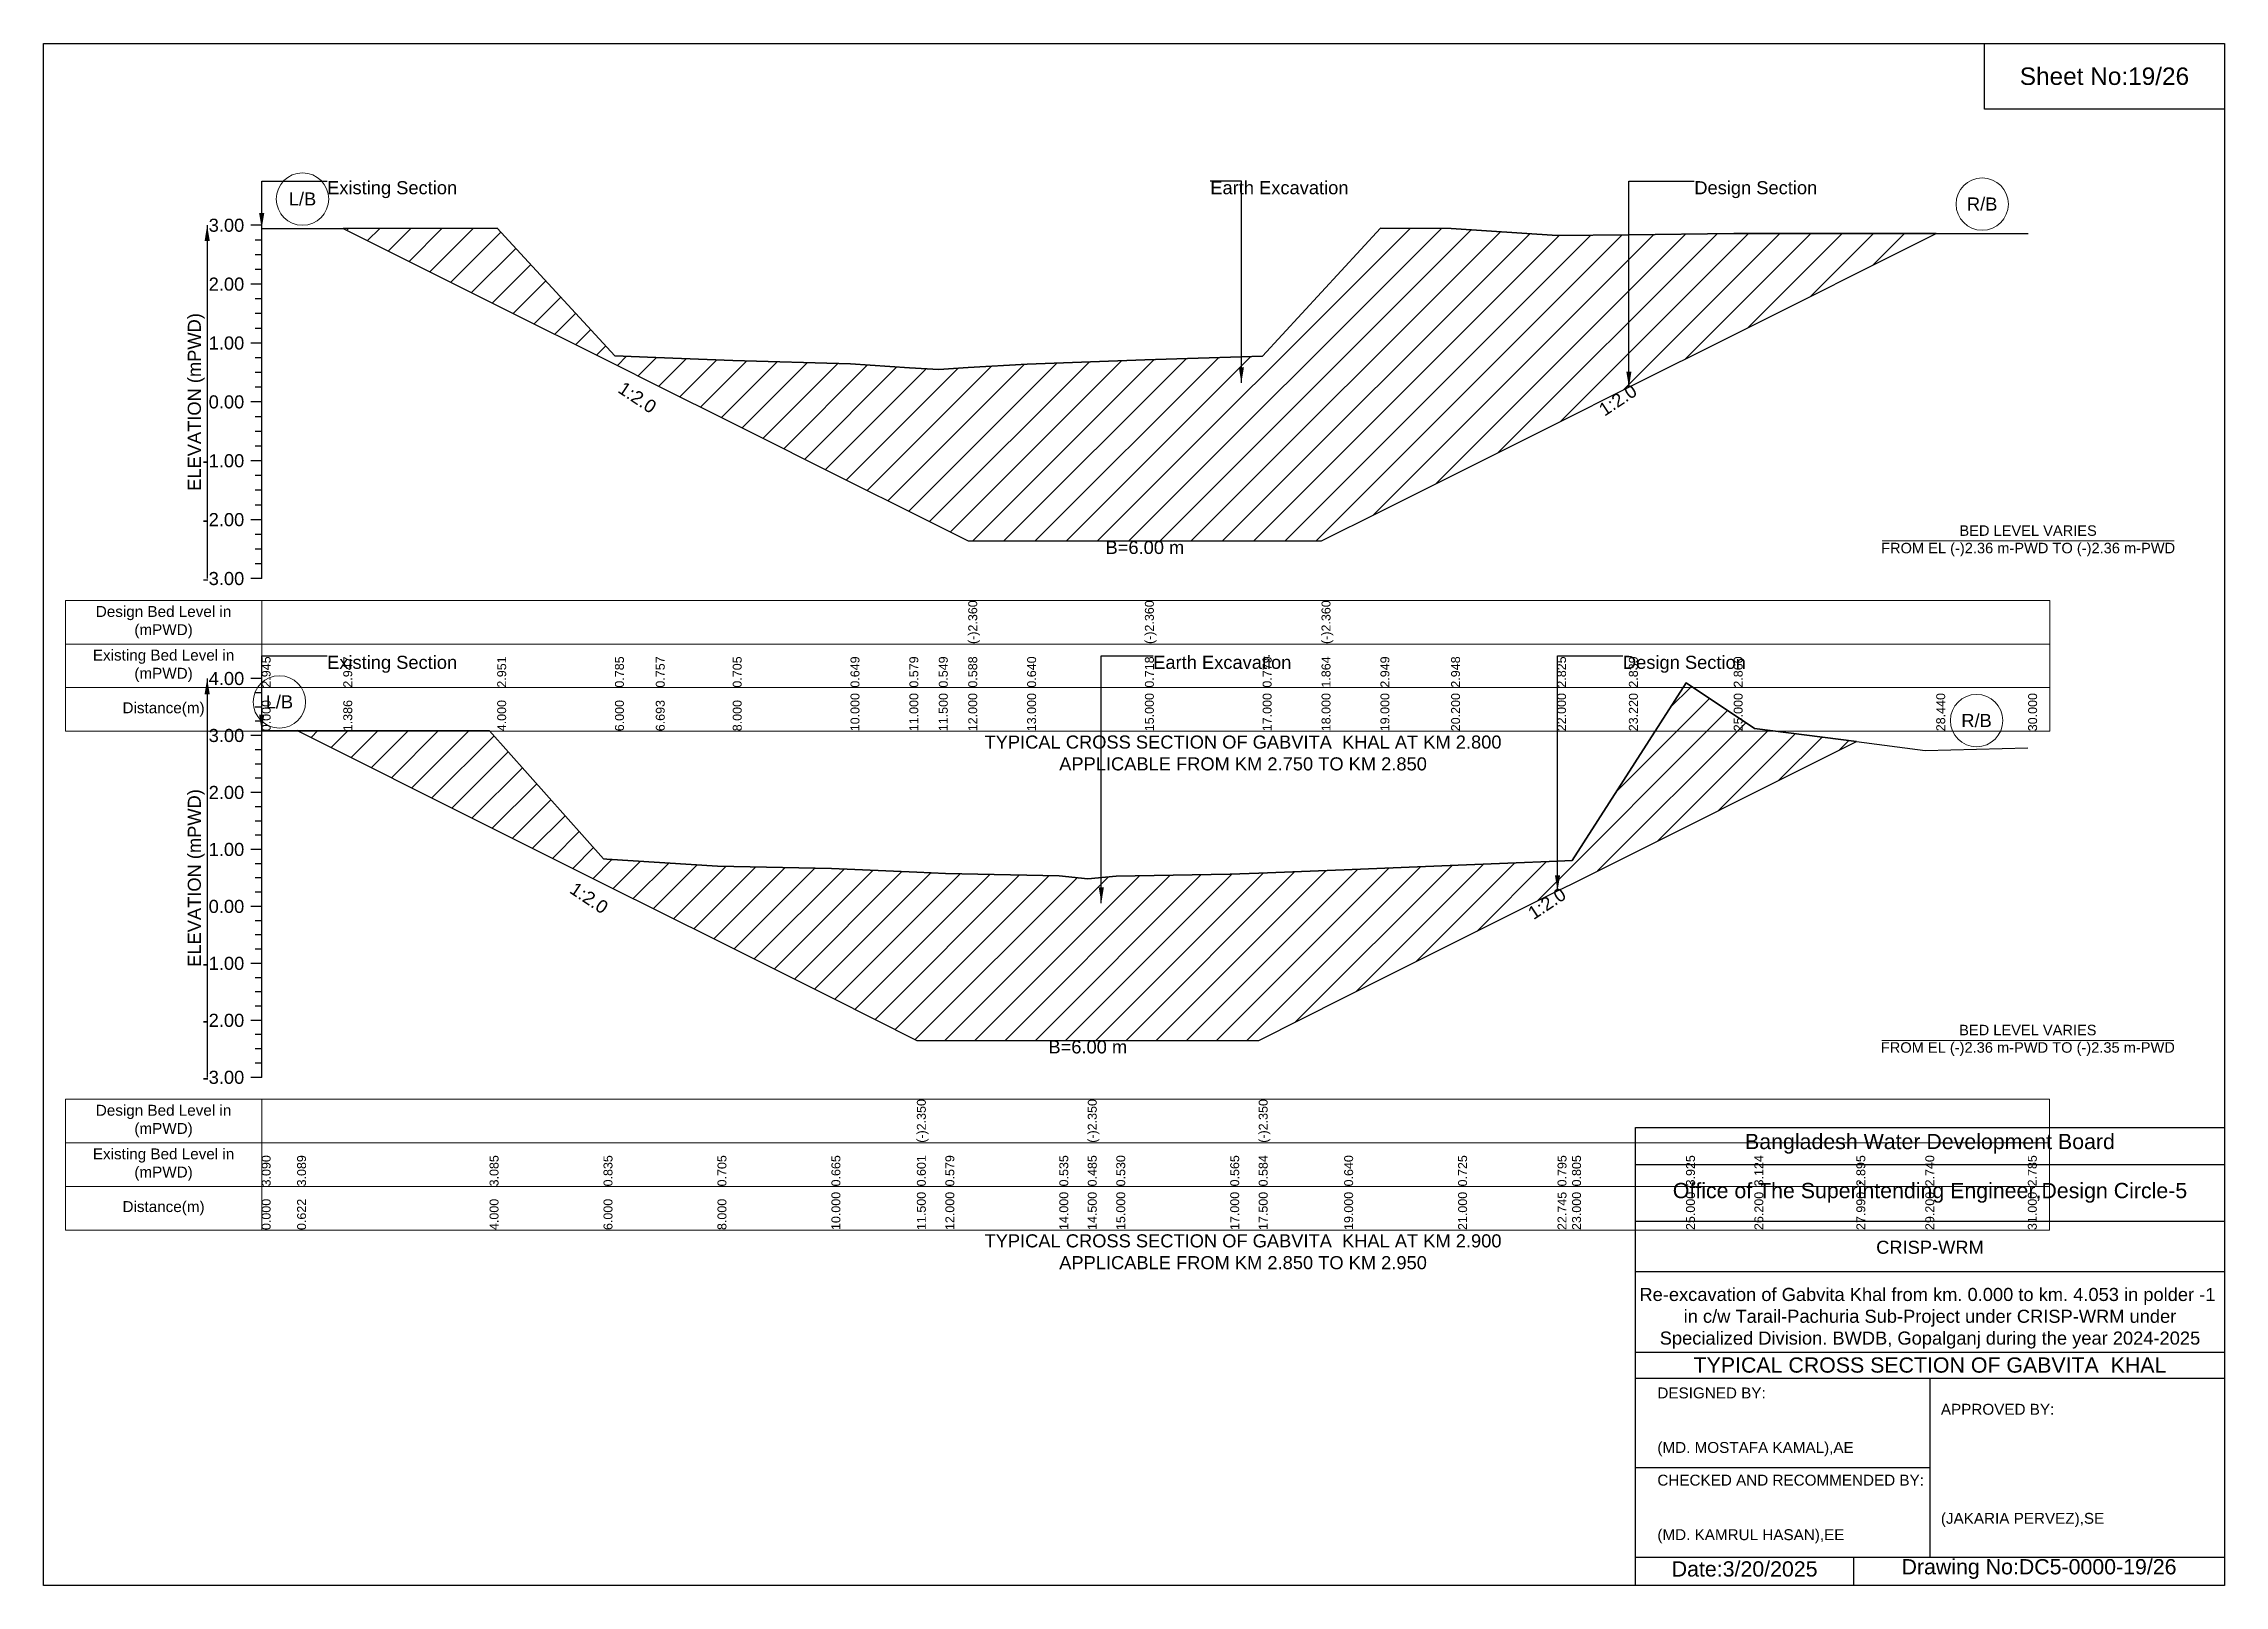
# Model space of a CAD drawing. Header units: feet. Extents: x 91000 to 358000, y -5687 to 0.
# Drawn here: x 280000 to 288000, y -5656 to 0 of the extents above; entities that cross this region are included whole.
import ezdxf

# ---------------------------------------------------------------- set-up
doc = ezdxf.new("R2010")
doc.units = ezdxf.units.FT
doc.header["$LTSCALE"] = 7
doc.header["$MEASUREMENT"] = 0
for name, color, linetype, lineweight in [('Cross section Data Border', 7, 'Continuous', 9), ('Cross Section Labels', 7, 'Continuous', 9), ('Existing_Bed_Level for Xsection', 7, 'Continuous', 25)]:
    doc.layers.add(name, color=color, linetype=linetype, lineweight=lineweight)
doc.styles.get("Standard").update_dxf_attribs({"font": 'arial.ttf'})
doc.dimstyles.get("Standard").update_dxf_attribs({"dimtxt": 0.18, "dimasz": 0.18, "dimexe": 0.18, "dimexo": 0.0625, "dimgap": 0.09, "dimtad": 0, "dimtih": 1, "dimtoh": 1, "dimdec": 4, "dimzin": 0, "dimdsep": 46, "dimtxsty": 'Standard', "dimcen": 0.09, "dimadec": 0, "dimazin": 0, "dimtfac": 1, "dimtdec": 4, "dimtofl": 0, "dimtmove": 0, "dimatfit": 3, "dimfxl": 1, "dimtolj": 1, "dimtzin": 0, "dimarcsym": 0})

msp = doc.modelspace()

# ---------------------------------------------------------------- texts
at = {"attachment_point": 5}
for s, insert, char_height in [('Sheet No:19/26', (287560, -120), 64), ('Bangladesh Water Development Board', (286920, -4036), 56), ('Office of The Superintending Engineer,Design Circle-5', (286920, -4216), 56)]:
    msp.add_mtext(s, dxfattribs=dict(at, insert=insert, char_height=char_height))
for s, insert, char_height, width, attachment_point in [('CRISP-WRM', (286920, -4416), 48, 2240, 5), ('Re-excavation of Gabvita Khal from km. 0.000 to km. 4.053 in polder -1  in c/w Tarail-Pachuria Sub-Project under CRISP-WRM under Specialized Division. BWDB, Gopalganj during the year 2024-2025', (286920, -4676), 48, 2160, 5), ('TYPICAL CROSS SECTION OF GABVITA  KHAL', (286920, -4848), 56, 2240, 5), ('DESIGNED BY:^J^J^J(MD. MOSTAFA KAMAL),AE', (285920, -5056), 40, 1120, 4), ('APPROVED BY:^J^J^J^J^J^J(JAKARIA PERVEZ),SE', (286960, -5216), 40, 1120, 4), ('CHECKED AND RECOMMENDED BY:^J^J^J(MD. KAMRUL HASAN),EE', (285920, -5376), 40, 1120, 4), ('Date:3/20/2025 ', (286240, -5596), 56, 1120, 5), ('Drawing No:DC5-0000-19/26', (287320, -5596), 56, 1760, 5)]:
    msp.add_mtext(s, dxfattribs=dict(insert=insert, char_height=char_height, width=width, attachment_point=attachment_point))
at = {"layer": 'Cross section Data Border', "char_height": 40, "width": 640, "attachment_point": 5}
for s, insert in [('Design Bed Level in (mPWD)', (280440, -2122.6)), ('Existing Bed Level in (mPWD)', (280440, -2282.6)), ('Distance(m)', (280440, -2442.6)), ('Design Bed Level in (mPWD)', (280440, -3952.4)), ('Existing Bed Level in (mPWD)', (280440, -4112.4)), ('Distance(m)', (280440, -4272.4))]:
    msp.add_mtext(s, dxfattribs=dict(at, insert=insert))
at = {"layer": 'Cross Section Labels'}
for s, insert, char_height, attachment_point in [('L/B', (280949.7, -570.2), 48, 5), ('Existing Section', (281040, -504.6), 48, 1), ('Earth Excavation', (284280, -504.6), 48, 1), ('Design Section', (286055.5, -504.6), 48, 1), ('R/B', (287111.5, -588.8), 48, 5), ('B=6.00 m', (284040, -1824.3), 48, 2), ('BED LEVEL VARIES ^JFROM EL (-)2.36 m-PWD TO (-)2.36 m-PWD', (287280, -1824.3), 38.4, 5), ('Existing Section', (281040, -2245.8), 48, 1), ('Earth Excavation', (284070.5, -2245.8), 48, 1), ('Design Section', (285793.7, -2245.8), 48, 1), ('L/B', (280865, -2415.1), 48, 5), ('R/B', (287090.9, -2483.5), 48, 5), ('TYPICAL CROSS SECTION OF GABVITA  KHAL AT KM 2.800^JAPPLICABLE FROM KM 2.750 TO KM 2.850', (284400, -2602.6), 48, 5), ('BED LEVEL VARIES ^JFROM EL (-)2.36 m-PWD TO (-)2.35 m-PWD', (287279, -3656.5), 38.4, 5), ('B=6.00 m', (283830.5, -3656.5), 48, 2), ('TYPICAL CROSS SECTION OF GABVITA  KHAL AT KM 2.900^JAPPLICABLE FROM KM 2.850 TO KM 2.950', (284400, -4432.4), 48, 5)]:
    msp.add_mtext(s, dxfattribs=dict(at, insert=insert, char_height=char_height, attachment_point=attachment_point))
at = {"layer": 'Cross Section Labels', "char_height": 48, "attachment_point": 2}
for insert, rotation in [((282191.7, -1278.2), 326.30993), ((285761.5, -1287.6), 33.69007), ((282014.5, -3114.2), 326.30993), ((285501.4, -3134.5), 33.69007)]:
    msp.add_mtext('1:2.0', dxfattribs=dict(at, insert=insert, rotation=rotation))
at = {"layer": 'Existing_Bed_Level for Xsection', "char_height": 48, "attachment_point": 6}
for s, insert in [('3.00', (280736, -666.6)), ('2.00', (280736, -882.6)), ('1.00', (280736, -1098.6)), ('0.00', (280736, -1314.6)), ('-1.00', (280736, -1530.6)), ('-2.00', (280736, -1746.6)), ('-3.00', (280736, -1962.6)), ('4.00', (280736, -2329.4)), ('3.00', (280736, -2538.4)), ('2.00', (280736, -2747.4)), ('1.00', (280736, -2956.4)), ('0.00', (280736, -3165.4)), ('-1.00', (280736, -3374.4)), ('-2.00', (280736, -3583.4)), ('-3.00', (280736, -3792.4))]:
    msp.add_mtext(s, dxfattribs=dict(at, insert=insert))
at = {"layer": 'Existing_Bed_Level for Xsection', "rotation": 90}
for s, insert, char_height, attachment_point in [('ELEVATION (mPWD)', (280560, -1314.6), 48, 5), ('(-)2.360', (283392, -2202.6), 32.8, 1), ('(-)2.360', (284040, -2202.6), 32.8, 1), ('(-)2.360', (284688, -2202.6), 32.8, 1), ('2.945', (280800, -2362.6), 32.8, 1), ('2.947', (281099.3, -2362.6), 32.8, 1), ('2.951', (281664, -2362.6), 32.8, 1), ('0.785', (282096, -2362.6), 32.8, 1), ('0.757', (282245.7, -2362.6), 32.8, 1), ('0.705', (282528, -2362.6), 32.8, 1), ('0.649', (282960, -2362.6), 32.8, 1), ('0.579', (283176, -2362.6), 32.8, 1), ('0.549', (283284, -2362.6), 32.8, 1), ('0.588', (283392, -2362.6), 32.8, 1), ('0.640', (283608, -2362.6), 32.8, 1), ('0.718', (284040, -2362.6), 32.8, 1), ('0.779', (284472, -2362.6), 32.8, 1), ('1.864', (284688, -2362.6), 32.8, 1), ('2.949', (284904, -2362.6), 32.8, 1), ('2.948', (285163.2, -2362.6), 32.8, 1), ('2.825', (285552, -2362.6), 32.8, 1), ('2.839', (285815.5, -2362.6), 32.8, 1), ('2.860', (286200, -2362.6), 32.8, 1), ('10.000', (282960, -2522.6), 32.8, 1), ('11.000', (283176, -2522.6), 32.8, 1), ('11.500', (283284, -2522.6), 32.8, 1), ('12.000', (283392, -2522.6), 32.8, 1), ('13.000', (283608, -2522.6), 32.8, 1), ('15.000', (284040, -2522.6), 32.8, 1), ('17.000', (284472, -2522.6), 32.8, 1), ('18.000', (284688, -2522.6), 32.8, 1), ('19.000', (284904, -2522.6), 32.8, 1), ('20.200', (285163.2, -2522.6), 32.8, 1), ('22.000', (285552, -2522.6), 32.8, 1), ('23.220', (285815.5, -2522.6), 32.8, 1), ('25.000', (286200, -2522.6), 32.8, 1), ('28.440', (286943, -2522.6), 32.8, 1), ('30.000', (287280, -2522.6), 32.8, 1), ('0.000', (280800, -2522.6), 32.8, 1), ('1.386', (281099.3, -2522.6), 32.8, 1), ('4.000', (281664, -2522.6), 32.8, 1), ('6.000', (282096, -2522.6), 32.8, 1), ('6.693', (282245.7, -2522.6), 32.8, 1), ('8.000', (282528, -2522.6), 32.8, 1), ('ELEVATION (mPWD)', (280560, -3060.9), 48, 5), ('(-)2.350', (283203.5, -4032.4), 32.8, 1), ('(-)2.350', (283830.5, -4032.4), 32.8, 1), ('(-)2.350', (284457.5, -4032.4), 32.8, 1), ('3.090', (280800, -4192.4), 32.8, 1), ('3.089', (280929.9, -4192.4), 32.8, 1), ('3.085', (281636, -4192.4), 32.8, 1), ('0.835', (282054, -4192.4), 32.8, 1), ('0.705', (282472, -4192.4), 32.8, 1), ('0.665', (282890, -4192.4), 32.8, 1), ('0.601', (283203.5, -4192.4), 32.8, 1), ('0.579', (283308, -4192.4), 32.8, 1), ('0.535', (283726, -4192.4), 32.8, 1), ('0.485', (283830.5, -4192.4), 32.8, 1), ('0.530', (283935, -4192.4), 32.8, 1), ('0.565', (284353, -4192.4), 32.8, 1), ('0.584', (284457.5, -4192.4), 32.8, 1), ('0.640', (284771, -4192.4), 32.8, 1), ('0.725', (285189, -4192.4), 32.8, 1), ('0.795', (285553.7, -4192.4), 32.8, 1), ('0.805', (285607, -4192.4), 32.8, 1), ('3.925', (286025, -4192.4), 32.8, 1), ('3.124', (286275.8, -4192.4), 32.8, 1), ('2.895', (286649.9, -4192.4), 32.8, 1), ('2.740', (286902.8, -4192.4), 32.8, 1), ('2.785', (287279, -4192.4), 32.8, 1), ('0.000', (280800, -4352.4), 32.8, 1), ('4.000', (281636, -4352.4), 32.8, 1), ('6.000', (282054, -4352.4), 32.8, 1), ('8.000', (282472, -4352.4), 32.8, 1), ('10.000', (282890, -4352.4), 32.8, 1), ('11.500', (283203.5, -4352.4), 32.8, 1), ('12.000', (283308, -4352.4), 32.8, 1), ('14.000', (283726, -4352.4), 32.8, 1), ('14.500', (283830.5, -4352.4), 32.8, 1), ('15.000', (283935, -4352.4), 32.8, 1), ('17.000', (284353, -4352.4), 32.8, 1), ('17.500', (284457.5, -4352.4), 32.8, 1), ('19.000', (284771, -4352.4), 32.8, 1), ('21.000', (285189, -4352.4), 32.8, 1), ('22.745', (285553.7, -4352.4), 32.8, 1), ('23.000', (285607, -4352.4), 32.8, 1), ('25.000', (286025, -4352.4), 32.8, 1), ('26.200', (286275.8, -4352.4), 32.8, 1), ('27.990', (286649.9, -4352.4), 32.8, 1), ('29.200', (286902.8, -4352.4), 32.8, 1), ('31.000', (287279, -4352.4), 32.8, 1), ('0.622', (280929.9, -4352.4), 32.8, 1)]:
    msp.add_mtext(s, dxfattribs=dict(at, insert=insert, char_height=char_height, attachment_point=attachment_point))

# ---------------------------------------------------------------- hatches: boundary and pattern name
at = {"layer": 'Existing_Bed_Level for Xsection'}
h = msp.add_hatch(dxfattribs=at)
h.set_pattern_fill('ANSI31', color=256, scale=648, style=0)
h.paths.add_polyline_path([(281099.3, -678), (281664, -960.3), (282096, -1176.3), (282245.7, -1251.2), (282528, -1392.3), (282960, -1608.3), (283176, -1716.3), (283284, -1770.3), (283392, -1824.3), (283608, -1824.3), (284040, -1824.3), (284472, -1824.3), (284688, -1824.3), (284904, -1716.3), (285163.2, -1586.7), (285552, -1392.3), (285815.5, -1260.6), (286200, -1068.3), (286943, -696.8), (286200, -696.8), (285815.5, -701.3), (285552, -704.4), (285163.2, -677.8), (284904, -677.6), (284688, -912), (284472, -1146.3), (284040, -1159.5), (283608, -1176.3), (283392, -1187.6), (283284, -1196), (283176, -1189.5), (282960, -1174.4), (282528, -1162.3), (282245.7, -1151), (282096, -1145), (281664, -677.2)])
h = msp.add_hatch(dxfattribs=at)
h.set_pattern_fill('ANSI31', color=256, scale=627, style=0)
h.paths.add_polyline_path([(280929.9, -2519.7), (281636, -2872.8), (282054, -3081.8), (282066.7, -3088.1), (282472, -3290.8), (282890, -3499.8), (283203.5, -3656.5), (283308, -3656.5), (283726, -3656.5), (283830.5, -3656.5), (283935, -3656.5), (284353, -3656.5), (284457.5, -3656.5), (284771, -3499.8), (285189, -3290.8), (285553.7, -3108.4), (285607, -3081.8), (286025, -2872.8), (286275.8, -2747.4), (286649.9, -2560.3), (286275.8, -2512.4), (286025, -2345), (285607, -2997.1), (285553.7, -2999.3), (285189, -3013.8), (284771, -3031.6), (284457.5, -3043.4), (284353, -3047.3), (283935, -3054.6), (283830.5, -3064), (283726, -3053.6), (283308, -3044.4), (283203.5, -3039.9), (282890, -3026.4), (282472, -3018), (282066.7, -2991.7), (282054, -2990.8), (281636, -2520.6)])

# ---------------------------------------------------------------- linework, layer by layer
for points in [[(280000, 0), (288000, 0), (288000, -5656), (280000, -5656)], [(287120, 0), (288000, 0), (288000, -240), (287120, -240)]]:
    msp.add_lwpolyline(points, close=True)
for points in [[(285840, -5656), (285840, -3976), (288000, -3976)], [(285840, -4112), (288000, -4112)], [(285840, -4320), (288000, -4320)], [(285840, -4504), (288000, -4504)], [(285840, -4800), (288000, -4800)], [(285840, -4896), (288000, -4896)], [(286920, -4896), (286920, -5552)], [(285840, -5224), (286920, -5224)], [(285840, -5552), (288000, -5552)], [(286640, -5552), (286640, -5656)]]:
    msp.add_lwpolyline(points)
at = {"layer": 'Cross section Data Border'}
for points in [[(280080, -2042.6), (287360, -2042.6), (287360, -2522.6), (280080, -2522.6)], [(280080, -3872.4), (287359, -3872.4), (287359, -4352.4), (280080, -4352.4)]]:
    msp.add_lwpolyline(points, close=True, dxfattribs=at)
for points in [[(280800, -2042.6), (280800, -2522.6)], [(280080, -2202.6), (287360, -2202.6)], [(280080, -2362.6), (287360, -2362.6)], [(280800, -3872.4), (280800, -4352.4)], [(280080, -4032.4), (287359, -4032.4)], [(280080, -4192.4), (287359, -4192.4)]]:
    msp.add_lwpolyline(points, dxfattribs=at)
at = {"layer": 'Cross Section Labels'}
for points in [[(286744.2, -1824.3), (287815.8, -1824.3)], [(286743.2, -3656.5), (287814.8, -3656.5)]]:
    msp.add_lwpolyline(points, dxfattribs=at)
for centre in [(280949.7, -570.2), (287111.5, -588.8), (280865, -2415.1), (287090.9, -2483.5)]:
    msp.add_circle(centre, 96, dxfattribs=at)
at = {"layer": 'Existing_Bed_Level for Xsection'}
for points in [[(280800, -666.6), (280760, -666.6)], [(280800, -1962.6), (280800, -1746.6), (280800, -1530.6), (280800, -1314.6), (280800, -1098.6), (280800, -882.6), (280800, -666.6)], [(280800, -678.5), (281099.3, -678), (281664, -677.2), (282096, -1145), (282245.7, -1151), (282528, -1162.3), (282960, -1174.4), (283176, -1189.5), (283284, -1196), (283392, -1187.6), (283392, -1187.6), (283608, -1176.3), (284040, -1159.5), (284040, -1159.5), (284472, -1146.3), (284688, -912), (284688, -912), (284904, -677.6), (285163.2, -677.8), (285552, -704.4), (285815.5, -701.3), (286200, -696.8), (286943, -696.8), (287280, -696.8)], [(280800, -720.6), (280776, -720.6)], [(280800, -774.6), (280776, -774.6)], [(280800, -828.6), (280776, -828.6)], [(280800, -882.6), (280760, -882.6)], [(280800, -936.6), (280776, -936.6)], [(280800, -990.6), (280776, -990.6)], [(280800, -1098.6), (280760, -1098.6)], [(280800, -1044.6), (280776, -1044.6)], [(280800, -1152.6), (280776, -1152.6)], [(280800, -1206.6), (280776, -1206.6)], [(280800, -1260.6), (280776, -1260.6)], [(280800, -1314.6), (280760, -1314.6)], [(280800, -1368.6), (280776, -1368.6)], [(280800, -1422.6), (280776, -1422.6)], [(280800, -1476.6), (280776, -1476.6)], [(280800, -1530.6), (280760, -1530.6)], [(280800, -1584.6), (280776, -1584.6)], [(280800, -1638.6), (280776, -1638.6)], [(280800, -1746.6), (280760, -1746.6)], [(280800, -1692.6), (280776, -1692.6)], [(280800, -1800.6), (280776, -1800.6)], [(280800, -1854.6), (280776, -1854.6)], [(280800, -1908.6), (280776, -1908.6)], [(280800, -1962.6), (280760, -1962.6)], [(280800, -2329.4), (280760, -2329.4)], [(280800, -2381.6), (280776, -2381.6)], [(280800, -3792.4), (280800, -3583.4), (280800, -3374.4), (280800, -3165.4), (280800, -2956.4), (280800, -2747.4), (280800, -2538.4), (280800, -2329.4)], [(280800, -2519.6), (280929.9, -2519.7), (281636, -2520.6), (282054, -2990.8), (282066.7, -2991.7), (282472, -3018), (282890, -3026.4), (283203.5, -3039.9), (283203.5, -3039.9), (283308, -3044.4), (283726, -3053.6), (283830.5, -3064), (283830.5, -3064), (283935, -3054.6), (284353, -3047.3), (284457.5, -3043.4), (284457.5, -3043.4), (284771, -3031.6), (285189, -3013.8), (285553.7, -2999.3), (285607, -2997.1), (286025, -2345), (286275.8, -2512.4), (286649.9, -2560.3), (286902.8, -2592.7), (287279, -2583.3)], [(280800, -2433.9), (280776, -2433.9)], [(280800, -2538.4), (280760, -2538.4)], [(280800, -2486.1), (280776, -2486.1)], [(280800, -2590.6), (280776, -2590.6)], [(280800, -2642.9), (280776, -2642.9)], [(280800, -2695.1), (280776, -2695.1)], [(280800, -2747.4), (280760, -2747.4)], [(280800, -2799.6), (280776, -2799.6)], [(280800, -2851.9), (280776, -2851.9)], [(280800, -2956.4), (280760, -2956.4)], [(280800, -2904.1), (280776, -2904.1)], [(280800, -3008.6), (280776, -3008.6)], [(280800, -3060.9), (280776, -3060.9)], [(280800, -3113.1), (280776, -3113.1)], [(280800, -3165.4), (280760, -3165.4)], [(280800, -3217.6), (280776, -3217.6)], [(280800, -3269.9), (280776, -3269.9)], [(280800, -3322.1), (280776, -3322.1)], [(280800, -3374.4), (280760, -3374.4)], [(280800, -3426.6), (280776, -3426.6)], [(280800, -3478.9), (280776, -3478.9)], [(280800, -3583.4), (280760, -3583.4)], [(280800, -3531.1), (280776, -3531.1)], [(280800, -3635.6), (280776, -3635.6)], [(280800, -3687.9), (280776, -3687.9)], [(280800, -3740.1), (280776, -3740.1)], [(280800, -3792.4), (280760, -3792.4)]]:
    msp.add_lwpolyline(points, dxfattribs=at)
for points in [[(281099.3, -678), (281099.3, -678), (281664, -960.3), (282096, -1176.3), (282245.7, -1251.2), (282528, -1392.3), (282960, -1608.3), (283176, -1716.3), (283284, -1770.3), (283392, -1824.3), (283392, -1824.3), (283608, -1824.3), (284040, -1824.3), (284040, -1824.3), (284472, -1824.3), (284688, -1824.3), (284688, -1824.3), (284904, -1716.3), (285163.2, -1586.7), (285552, -1392.3), (285815.5, -1260.6), (286200, -1068.3), (286943, -696.8), (286943, -696.8), (286943, -696.8), (286200, -696.8), (285815.5, -701.3), (285552, -704.4), (285163.2, -677.8), (284904, -677.6), (284688, -912), (284688, -912), (284472, -1146.3), (284040, -1159.5), (284040, -1159.5), (283608, -1176.3), (283392, -1187.6), (283392, -1187.6), (283284, -1196), (283176, -1189.5), (282960, -1174.4), (282528, -1162.3), (282245.7, -1151), (282096, -1145), (281664, -677.2), (281099.3, -678)], [(280929.9, -2519.7), (280929.9, -2519.7), (281636, -2872.8), (282054, -3081.8), (282066.7, -3088.1), (282472, -3290.8), (282890, -3499.8), (283203.5, -3656.5), (283203.5, -3656.5), (283308, -3656.5), (283726, -3656.5), (283830.5, -3656.5), (283830.5, -3656.5), (283935, -3656.5), (284353, -3656.5), (284457.5, -3656.5), (284457.5, -3656.5), (284771, -3499.8), (285189, -3290.8), (285553.7, -3108.4), (285607, -3081.8), (286025, -2872.8), (286275.8, -2747.4), (286649.9, -2560.3), (286649.9, -2560.3), (286649.9, -2560.3), (286275.8, -2512.4), (286025, -2345), (285607, -2997.1), (285553.7, -2999.3), (285189, -3013.8), (284771, -3031.6), (284457.5, -3043.4), (284457.5, -3043.4), (284353, -3047.3), (283935, -3054.6), (283830.5, -3064), (283830.5, -3064), (283726, -3053.6), (283308, -3044.4), (283203.5, -3039.9), (283203.5, -3039.9), (282890, -3026.4), (282472, -3018), (282066.7, -2991.7), (282054, -2990.8), (281636, -2520.6), (280929.9, -2519.7)]]:
    msp.add_lwpolyline(points, close=True, dxfattribs=at)

msp.set_redraw_order([(e.dxf.handle, doc.entitydb.next_handle()) for e in msp.query("TEXT MTEXT ATTDEF DIMENSION ARC_DIMENSION")])  # texts and dimensions are drawn at this point

# ---------------------------------------------------------------- leaders
at = {"layer": 'Cross Section Labels', "annotation_type": 0, "has_hookline": 1, "hookline_direction": 0}
for points, text_width in [([(280800, -678.5), (280800, -504.6), (281039.9, -504.6)], 467.2), ([(284393.9, -1244.8), (284393.9, -504.6), (284279.9, -504.6)], 497), ([(285815.5, -1260.6), (285815.5, -504.6), (286055.4, -504.6)], 441.2), ([(280800, -2519.6), (280800, -2245.8), (281039.9, -2245.8)], 467.2), ([(283880.1, -3152.7), (283880.1, -2245.8), (284070.4, -2245.8)], 497), ([(285553.7, -3108.4), (285553.7, -2245.8), (285793.6, -2245.8)], 441.2)]:
    msp.add_leader(points, dimstyle='Standard', override={"dimasz": 57.6}, dxfattribs=dict(at, text_width=text_width))
at = {"layer": 'Existing_Bed_Level for Xsection'}
for points in [[(280600, -666.6), (280600, -1962.6)], [(280600, -2329.4), (280600, -3792.4)]]:
    msp.add_leader(points, dimstyle='Standard', override={"dimasz": 57.6}, dxfattribs=at)

doc.saveas('drawing.dxf')
